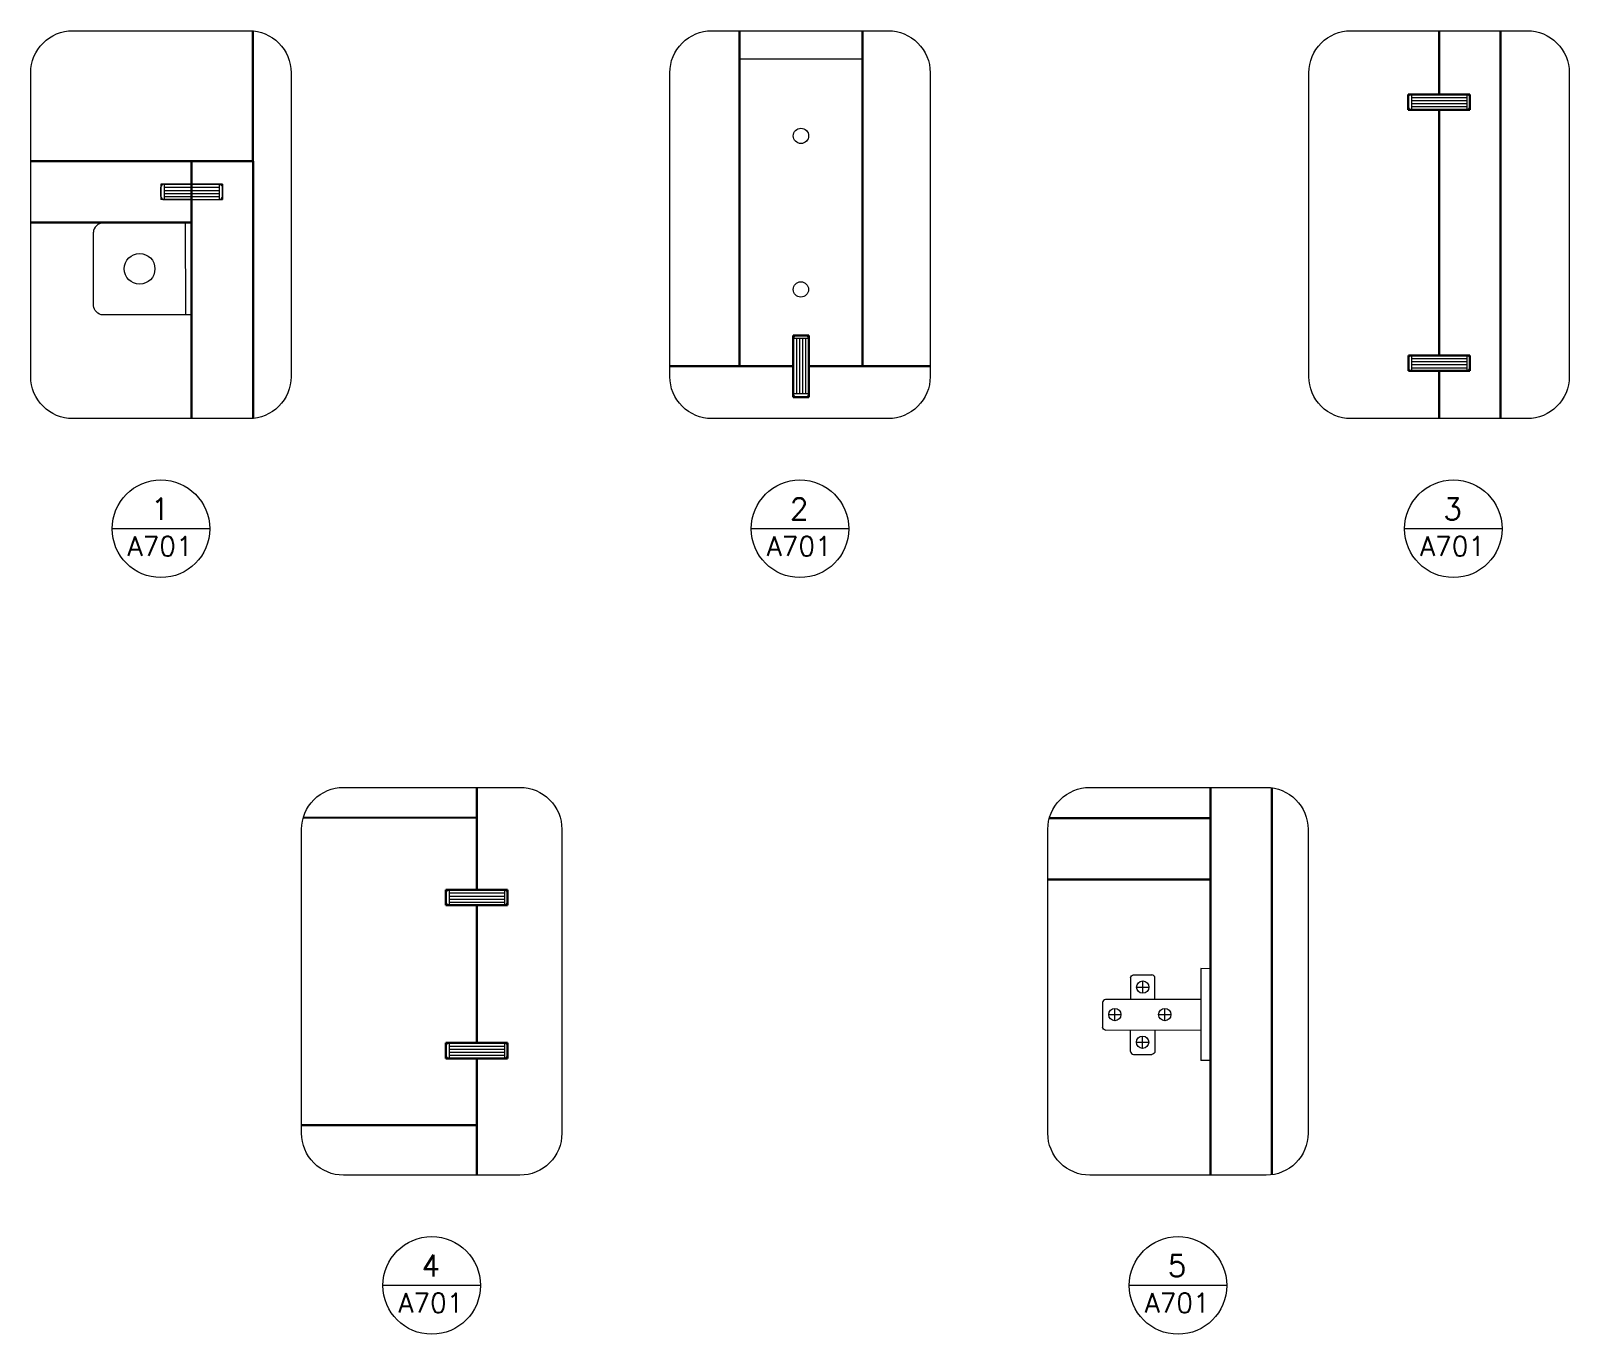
# Model space of a CAD drawing. Header units: millimetres. Extents: x 752 to 3450, y 1167 to 2321.
# Drawn here: x 2580.7 to 2630.8, y 1183 to 1225.4 of the extents above; entities that cross this region are included whole.
import ezdxf
from ezdxf.enums import TextEntityAlignment as Align

# ---------------------------------------------------------------- set-up
doc = ezdxf.new("R2010")
doc.units = ezdxf.units.MM
for name, color, linetype, lineweight in [('Giunzioni', 3, 'Continuous', 18), ('Linee e simboli', 1, 'Continuous', 18), ('Parti nascoste', 2, 'Continuous', 9), ('Struttura', 7, 'Continuous', 30)]:
    doc.layers.add(name, color=color, linetype=linetype, lineweight=lineweight)
doc.styles.add('E-ROMANS', font='romans.shx', dxfattribs={"width": 0.8})

msp = doc.modelspace()

# ---------------------------------------------------------------- texts
at = {"layer": 'Linee e simboli', "style": 'E-ROMANS'}
for s, height, p in [('1', 0.707, (2584.935, 1209.822)), ('2', 0.707, (2605.752, 1209.822)), ('3', 0.707, (2627.035, 1209.822)), ('A701', 0.6362, (2584.935, 1208.609)), ('A701', 0.6362, (2605.752, 1208.609)), ('A701', 0.6362, (2627.035, 1208.609)), ('4', 0.707, (2593.755, 1185.188)), ('5', 0.707, (2618.065, 1185.188)), ('A701', 0.6362, (2593.755, 1183.975)), ('A701', 0.6362, (2618.065, 1183.975))]:
    msp.add_text(s, height=height, dxfattribs=at).set_placement(p, align=Align.MIDDLE_CENTER)

# ---------------------------------------------------------------- linework, layer by layer
at = {"layer": 'Giunzioni'}
for p, q in [((2625.697, 1223.321), (2627.497, 1223.321)), ((2625.697, 1223.321), (2625.697, 1222.819)), ((2627.497, 1223.321), (2627.497, 1222.819)), ((2625.594, 1222.92), (2625.594, 1223.22)), ((2625.697, 1223.221), (2627.497, 1223.221)), ((2625.697, 1223.121), (2627.497, 1223.121)), ((2625.697, 1223.021), (2627.497, 1223.021)), ((2625.697, 1222.921), (2627.497, 1222.921)), ((2625.697, 1222.819), (2627.497, 1222.819)), ((2627.6, 1222.92), (2627.6, 1223.22)), ((2582.766, 1216.437), (2582.763, 1218.837)), ((2585.963, 1219.144), (2583.063, 1219.137)), ((2585.77, 1216.142), (2585.766, 1219.144)), ((2585.772, 1216.14), (2585.766, 1219.144)), ((2585.966, 1219.144), (2585.972, 1216.143)), ((2585.968, 1216.143), (2583.067, 1216.139)), ((2605.561, 1215.368), (2605.561, 1213.568)), ((2606.063, 1215.368), (2605.561, 1215.368)), ((2605.662, 1215.47), (2605.962, 1215.47)), ((2605.663, 1215.368), (2605.663, 1213.568)), ((2605.763, 1215.368), (2605.763, 1213.568)), ((2605.863, 1215.368), (2605.863, 1213.568)), ((2605.963, 1215.368), (2605.963, 1213.568)), ((2606.063, 1215.368), (2606.063, 1213.568)), ((2625.699, 1214.822), (2627.499, 1214.822)), ((2625.699, 1214.822), (2625.699, 1214.321)), ((2627.499, 1214.822), (2627.499, 1214.321)), ((2625.596, 1214.421), (2625.596, 1214.721)), ((2625.699, 1214.722), (2627.499, 1214.722)), ((2625.699, 1214.622), (2627.499, 1214.622)), ((2625.699, 1214.522), (2627.499, 1214.522)), ((2625.699, 1214.422), (2627.499, 1214.422)), ((2625.699, 1214.321), (2627.499, 1214.321)), ((2627.601, 1214.421), (2627.601, 1214.721)), ((2606.063, 1213.568), (2605.561, 1213.568)), ((2605.662, 1213.465), (2605.962, 1213.465)), ((2594.247, 1197.02), (2594.247, 1197.32)), ((2594.35, 1197.421), (2596.15, 1197.421)), ((2594.35, 1197.421), (2594.35, 1196.919)), ((2594.35, 1197.321), (2596.15, 1197.321)), ((2596.15, 1197.421), (2596.15, 1196.919)), ((2596.252, 1197.02), (2596.252, 1197.32)), ((2594.35, 1197.221), (2596.15, 1197.221)), ((2594.35, 1197.121), (2596.15, 1197.121)), ((2594.35, 1197.021), (2596.15, 1197.021)), ((2594.35, 1196.919), (2596.15, 1196.919)), ((2619.136, 1194.855), (2618.836, 1194.856)), ((2618.836, 1194.856), (2618.838, 1191.866)), ((2619.136, 1194.855), (2619.138, 1191.866)), ((2616.542, 1194.555), (2616.542, 1193.855)), ((2616.642, 1194.655), (2617.242, 1194.655)), ((2616.742, 1194.255), (2617.142, 1194.255)), ((2616.942, 1194.055), (2616.942, 1194.455)), ((2617.342, 1193.855), (2617.342, 1194.555)), ((2615.635, 1193.755), (2615.635, 1192.955)), ((2618.836, 1193.854), (2615.735, 1193.855)), ((2615.835, 1193.359), (2616.235, 1193.359)), ((2616.035, 1193.159), (2616.035, 1193.559)), ((2617.461, 1193.359), (2617.861, 1193.359)), ((2617.661, 1193.159), (2617.661, 1193.559)), ((2615.735, 1192.855), (2618.837, 1192.865)), ((2616.542, 1192.158), (2616.542, 1192.858)), ((2617.342, 1192.858), (2617.342, 1192.158)), ((2594.247, 1192.036), (2594.247, 1192.336)), ((2594.35, 1192.437), (2596.15, 1192.437)), ((2594.35, 1192.437), (2594.35, 1191.935)), ((2594.35, 1192.337), (2596.15, 1192.337)), ((2594.35, 1192.237), (2596.15, 1192.237)), ((2596.15, 1192.437), (2596.15, 1191.935)), ((2596.252, 1192.036), (2596.252, 1192.336)), ((2616.741, 1192.459), (2617.141, 1192.459)), ((2616.941, 1192.259), (2616.941, 1192.659)), ((2594.35, 1192.137), (2596.15, 1192.137)), ((2594.35, 1192.037), (2596.15, 1192.037)), ((2594.35, 1191.935), (2596.15, 1191.935)), ((2616.642, 1192.058), (2617.242, 1192.058)), ((2619.138, 1191.866), (2618.838, 1191.866))]:
    msp.add_line(p, q, dxfattribs=at)
for centre, radius in [((2584.268, 1217.64), 0.5), ((2616.942, 1194.255), 0.2), ((2616.035, 1193.359), 0.2), ((2617.661, 1193.359), 0.2), ((2616.941, 1192.459), 0.2)]:
    msp.add_circle(centre, radius, dxfattribs=at)
for points in [[(2625.697, 1223.321), (2625.649, 1223.321), (2625.594, 1223.268), (2625.594, 1223.22)], [(2627.497, 1223.321), (2627.545, 1223.321), (2627.6, 1223.268), (2627.6, 1223.22)], [(2625.594, 1222.92), (2625.594, 1222.872), (2625.649, 1222.819), (2625.697, 1222.819)], [(2627.497, 1222.819), (2627.545, 1222.819), (2627.6, 1222.872), (2627.6, 1222.92)], [(2583.063, 1219.137), (2582.921, 1219.137), (2582.763, 1218.978), (2582.763, 1218.837)], [(2583.067, 1216.139), (2582.926, 1216.138), (2582.766, 1216.296), (2582.766, 1216.437)], [(2605.662, 1215.47), (2605.614, 1215.47), (2605.561, 1215.416), (2605.561, 1215.368)], [(2606.063, 1215.368), (2606.063, 1215.416), (2606.01, 1215.47), (2605.962, 1215.47)], [(2625.699, 1214.822), (2625.651, 1214.822), (2625.596, 1214.769), (2625.596, 1214.721)], [(2627.499, 1214.822), (2627.547, 1214.822), (2627.601, 1214.769), (2627.601, 1214.721)], [(2625.596, 1214.421), (2625.596, 1214.373), (2625.651, 1214.321), (2625.699, 1214.321)], [(2627.499, 1214.321), (2627.547, 1214.321), (2627.601, 1214.373), (2627.601, 1214.421)], [(2605.561, 1213.568), (2605.561, 1213.52), (2605.614, 1213.465), (2605.662, 1213.465)], [(2606.063, 1213.568), (2606.063, 1213.52), (2606.01, 1213.465), (2605.962, 1213.465)], [(2594.35, 1197.421), (2594.302, 1197.421), (2594.247, 1197.368), (2594.247, 1197.32)], [(2596.15, 1197.421), (2596.198, 1197.421), (2596.252, 1197.368), (2596.252, 1197.32)], [(2594.247, 1197.02), (2594.247, 1196.972), (2594.302, 1196.919), (2594.35, 1196.919)], [(2596.15, 1196.919), (2596.198, 1196.919), (2596.252, 1196.972), (2596.252, 1197.02)], [(2616.542, 1194.555), (2616.542, 1194.602), (2616.595, 1194.655), (2616.642, 1194.655)], [(2617.342, 1194.555), (2617.342, 1194.602), (2617.289, 1194.655), (2617.242, 1194.655)], [(2615.735, 1193.855), (2615.688, 1193.855), (2615.635, 1193.802), (2615.635, 1193.755)], [(2615.735, 1192.855), (2615.688, 1192.855), (2615.635, 1192.908), (2615.635, 1192.955)], [(2594.35, 1192.437), (2594.302, 1192.437), (2594.247, 1192.384), (2594.247, 1192.336)], [(2596.15, 1192.437), (2596.198, 1192.437), (2596.252, 1192.384), (2596.252, 1192.336)], [(2594.247, 1192.036), (2594.247, 1191.988), (2594.302, 1191.935), (2594.35, 1191.935)], [(2596.15, 1191.935), (2596.198, 1191.935), (2596.252, 1191.988), (2596.252, 1192.036)], [(2616.542, 1192.158), (2616.542, 1192.111), (2616.595, 1192.058), (2616.642, 1192.058)], [(2617.342, 1192.158), (2617.342, 1192.111), (2617.289, 1192.058), (2617.242, 1192.058)]]:
    msp.add_open_spline(points, degree=3, dxfattribs=at)
at = {"layer": 'Linee e simboli'}
for p, q in [((2586.55, 1209.177), (2583.373, 1209.177)), ((2607.368, 1209.177), (2604.191, 1209.177)), ((2628.65, 1209.177), (2625.473, 1209.177)), ((2595.371, 1184.543), (2592.194, 1184.543)), ((2619.681, 1184.543), (2616.504, 1184.543))]:
    msp.add_line(p, q, dxfattribs=at)
at = {"layer": 'Linee e simboli', "ltscale": 0.003}
for points in [[(2582.086, 1225.39), (2587.838, 1225.39, -0.414214), (2589.202, 1224.026), (2589.202, 1214.129, -0.414214), (2587.838, 1212.765), (2582.086, 1212.765, -0.414214), (2580.722, 1214.129), (2580.722, 1224.026, -0.414214)], [(2602.904, 1225.39), (2608.655, 1225.39, -0.414214), (2610.019, 1224.026), (2610.019, 1214.129, -0.414214), (2608.655, 1212.765), (2602.904, 1212.765, -0.414214), (2601.54, 1214.129), (2601.54, 1224.026, -0.414214)], [(2623.721, 1225.39), (2629.473, 1225.39, -0.414214), (2630.837, 1224.026), (2630.837, 1214.129, -0.414214), (2629.473, 1212.765), (2623.721, 1212.765, -0.414214), (2622.357, 1214.129), (2622.357, 1224.026, -0.414214)], [(2590.907, 1200.756), (2596.658, 1200.756, -0.414214), (2598.022, 1199.392), (2598.022, 1189.496, -0.414214), (2596.658, 1188.132), (2590.907, 1188.132, -0.414214), (2589.543, 1189.496), (2589.543, 1199.392, -0.414214)], [(2615.217, 1200.756), (2620.968, 1200.756, -0.414214), (2622.332, 1199.392), (2622.332, 1189.496, -0.414214), (2620.968, 1188.132), (2615.217, 1188.132, -0.414214), (2613.853, 1189.496), (2613.853, 1199.392, -0.414214)], [(2615.217, 1200.756), (2620.968, 1200.756, -0.414214), (2622.332, 1199.392), (2622.332, 1189.496, -0.414214), (2620.968, 1188.132), (2615.217, 1188.132, -0.414214), (2613.853, 1189.496), (2613.853, 1199.392, -0.414214)]]:
    msp.add_lwpolyline(points, format="xyb", close=True, dxfattribs=at)
at = {"layer": 'Linee e simboli'}
for centre in [(2584.962, 1209.177), (2605.779, 1209.177), (2627.062, 1209.177), (2593.783, 1184.543), (2618.093, 1184.543)]:
    msp.add_circle(centre, 1.589, dxfattribs=at)
at = {"layer": 'Parti nascoste'}
for p, q in [((2607.811, 1224.468), (2603.811, 1224.468)), ((2586.963, 1220.395), (2584.96, 1220.395)), ((2584.96, 1220.395), (2584.96, 1219.893)), ((2585.063, 1220.395), (2586.863, 1220.395)), ((2585.063, 1220.395), (2585.063, 1219.893)), ((2586.863, 1220.395), (2586.863, 1219.893)), ((2586.965, 1220.395), (2586.965, 1219.893)), ((2584.96, 1219.994), (2584.96, 1220.294)), ((2585.962, 1219.893), (2584.96, 1219.893)), ((2585.063, 1220.295), (2586.863, 1220.295)), ((2585.063, 1220.195), (2586.863, 1220.195)), ((2585.063, 1220.095), (2586.863, 1220.095)), ((2585.063, 1219.995), (2586.863, 1219.995)), ((2585.063, 1219.893), (2586.863, 1219.893)), ((2585.963, 1219.893), (2586.965, 1219.893)), ((2586.965, 1219.994), (2586.965, 1220.294))]:
    msp.add_line(p, q, dxfattribs=at)
for centre in [(2605.811, 1221.968), (2605.808, 1216.968)]:
    msp.add_circle(centre, 0.25, dxfattribs=at)
for points in [[(2585.063, 1220.395), (2585.015, 1220.395), (2584.96, 1220.342), (2584.96, 1220.294)], [(2586.863, 1220.395), (2586.911, 1220.395), (2586.965, 1220.342), (2586.965, 1220.294)], [(2584.96, 1219.994), (2584.96, 1219.946), (2585.015, 1219.893), (2585.063, 1219.893)], [(2586.863, 1219.893), (2586.911, 1219.893), (2586.965, 1219.946), (2586.965, 1219.994)]]:
    msp.add_open_spline(points, degree=3, dxfattribs=at)
at = {"layer": 'Struttura'}
for p, q in [((2587.958, 1221.144), (2587.958, 1225.39)), ((2603.811, 1225.39), (2603.811, 1214.468)), ((2607.812, 1225.39), (2607.812, 1214.468)), ((2626.596, 1223.321), (2626.597, 1225.39)), ((2626.597, 1223.321), (2626.597, 1225.39)), ((2628.597, 1212.765), (2628.597, 1225.39)), ((2626.597, 1223.321), (2625.594, 1223.321)), ((2625.594, 1223.321), (2625.594, 1222.819)), ((2626.597, 1223.321), (2627.6, 1223.321)), ((2627.6, 1223.321), (2627.6, 1222.819)), ((2626.596, 1222.819), (2625.594, 1222.819)), ((2626.597, 1214.822), (2626.597, 1222.819)), ((2626.597, 1214.822), (2626.597, 1222.819)), ((2626.598, 1222.819), (2627.6, 1222.819)), ((2580.722, 1221.144), (2587.958, 1221.144)), ((2580.722, 1221.144), (2585.963, 1221.144)), ((2585.963, 1221.144), (2585.963, 1220.395)), ((2585.963, 1219.893), (2585.963, 1221.144)), ((2585.963, 1221.144), (2587.963, 1221.144)), ((2587.963, 1212.776), (2587.963, 1221.144)), ((2585.963, 1219.893), (2585.963, 1219.144)), ((2585.963, 1212.771), (2585.963, 1219.893)), ((2580.722, 1219.144), (2585.963, 1219.144)), ((2606.063, 1215.47), (2605.561, 1215.47)), ((2605.561, 1214.468), (2605.561, 1215.47)), ((2606.063, 1214.468), (2606.063, 1215.47)), ((2626.599, 1214.822), (2625.596, 1214.822)), ((2625.596, 1214.822), (2625.596, 1214.321)), ((2626.599, 1214.822), (2627.601, 1214.822)), ((2627.601, 1214.822), (2627.601, 1214.321)), ((2601.54, 1214.469), (2605.561, 1214.469)), ((2605.561, 1214.467), (2605.561, 1213.465)), ((2606.063, 1214.468), (2610.019, 1214.468)), ((2606.063, 1214.468), (2606.063, 1213.465)), ((2626.598, 1214.321), (2625.596, 1214.321)), ((2626.597, 1212.765), (2626.597, 1214.321)), ((2626.597, 1212.765), (2626.597, 1214.321)), ((2626.599, 1214.321), (2627.601, 1214.321)), ((2606.063, 1213.465), (2605.561, 1213.465)), ((2595.248, 1200.756), (2595.25, 1197.421)), ((2619.152, 1200.756), (2619.152, 1188.132)), ((2621.152, 1200.744), (2621.152, 1188.144)), ((2589.596, 1199.77), (2595.248, 1199.772)), ((2613.902, 1199.756), (2619.152, 1199.756)), ((2619.152, 1197.756), (2613.853, 1197.756)), ((2595.25, 1197.421), (2594.247, 1197.421)), ((2594.247, 1197.421), (2594.247, 1196.919)), ((2595.25, 1197.421), (2596.252, 1197.421)), ((2596.252, 1197.421), (2596.252, 1196.919)), ((2595.249, 1196.919), (2594.247, 1196.919)), ((2595.247, 1196.925), (2595.25, 1192.437)), ((2595.25, 1196.919), (2596.252, 1196.919)), ((2595.25, 1192.437), (2594.247, 1192.437)), ((2594.247, 1192.437), (2594.247, 1191.935)), ((2595.25, 1192.437), (2596.252, 1192.437)), ((2596.252, 1192.437), (2596.252, 1191.935)), ((2595.249, 1191.935), (2594.247, 1191.935)), ((2595.247, 1191.935), (2595.247, 1188.132)), ((2595.251, 1191.935), (2596.252, 1191.935)), ((2589.543, 1189.758), (2595.247, 1189.758))]:
    msp.add_line(p, q, dxfattribs=at)

msp.set_redraw_order([(e.dxf.handle, doc.entitydb.next_handle()) for e in msp.query("TEXT MTEXT ATTDEF DIMENSION ARC_DIMENSION")])  # texts and dimensions are drawn at this point

doc.saveas('drawing.dxf')
